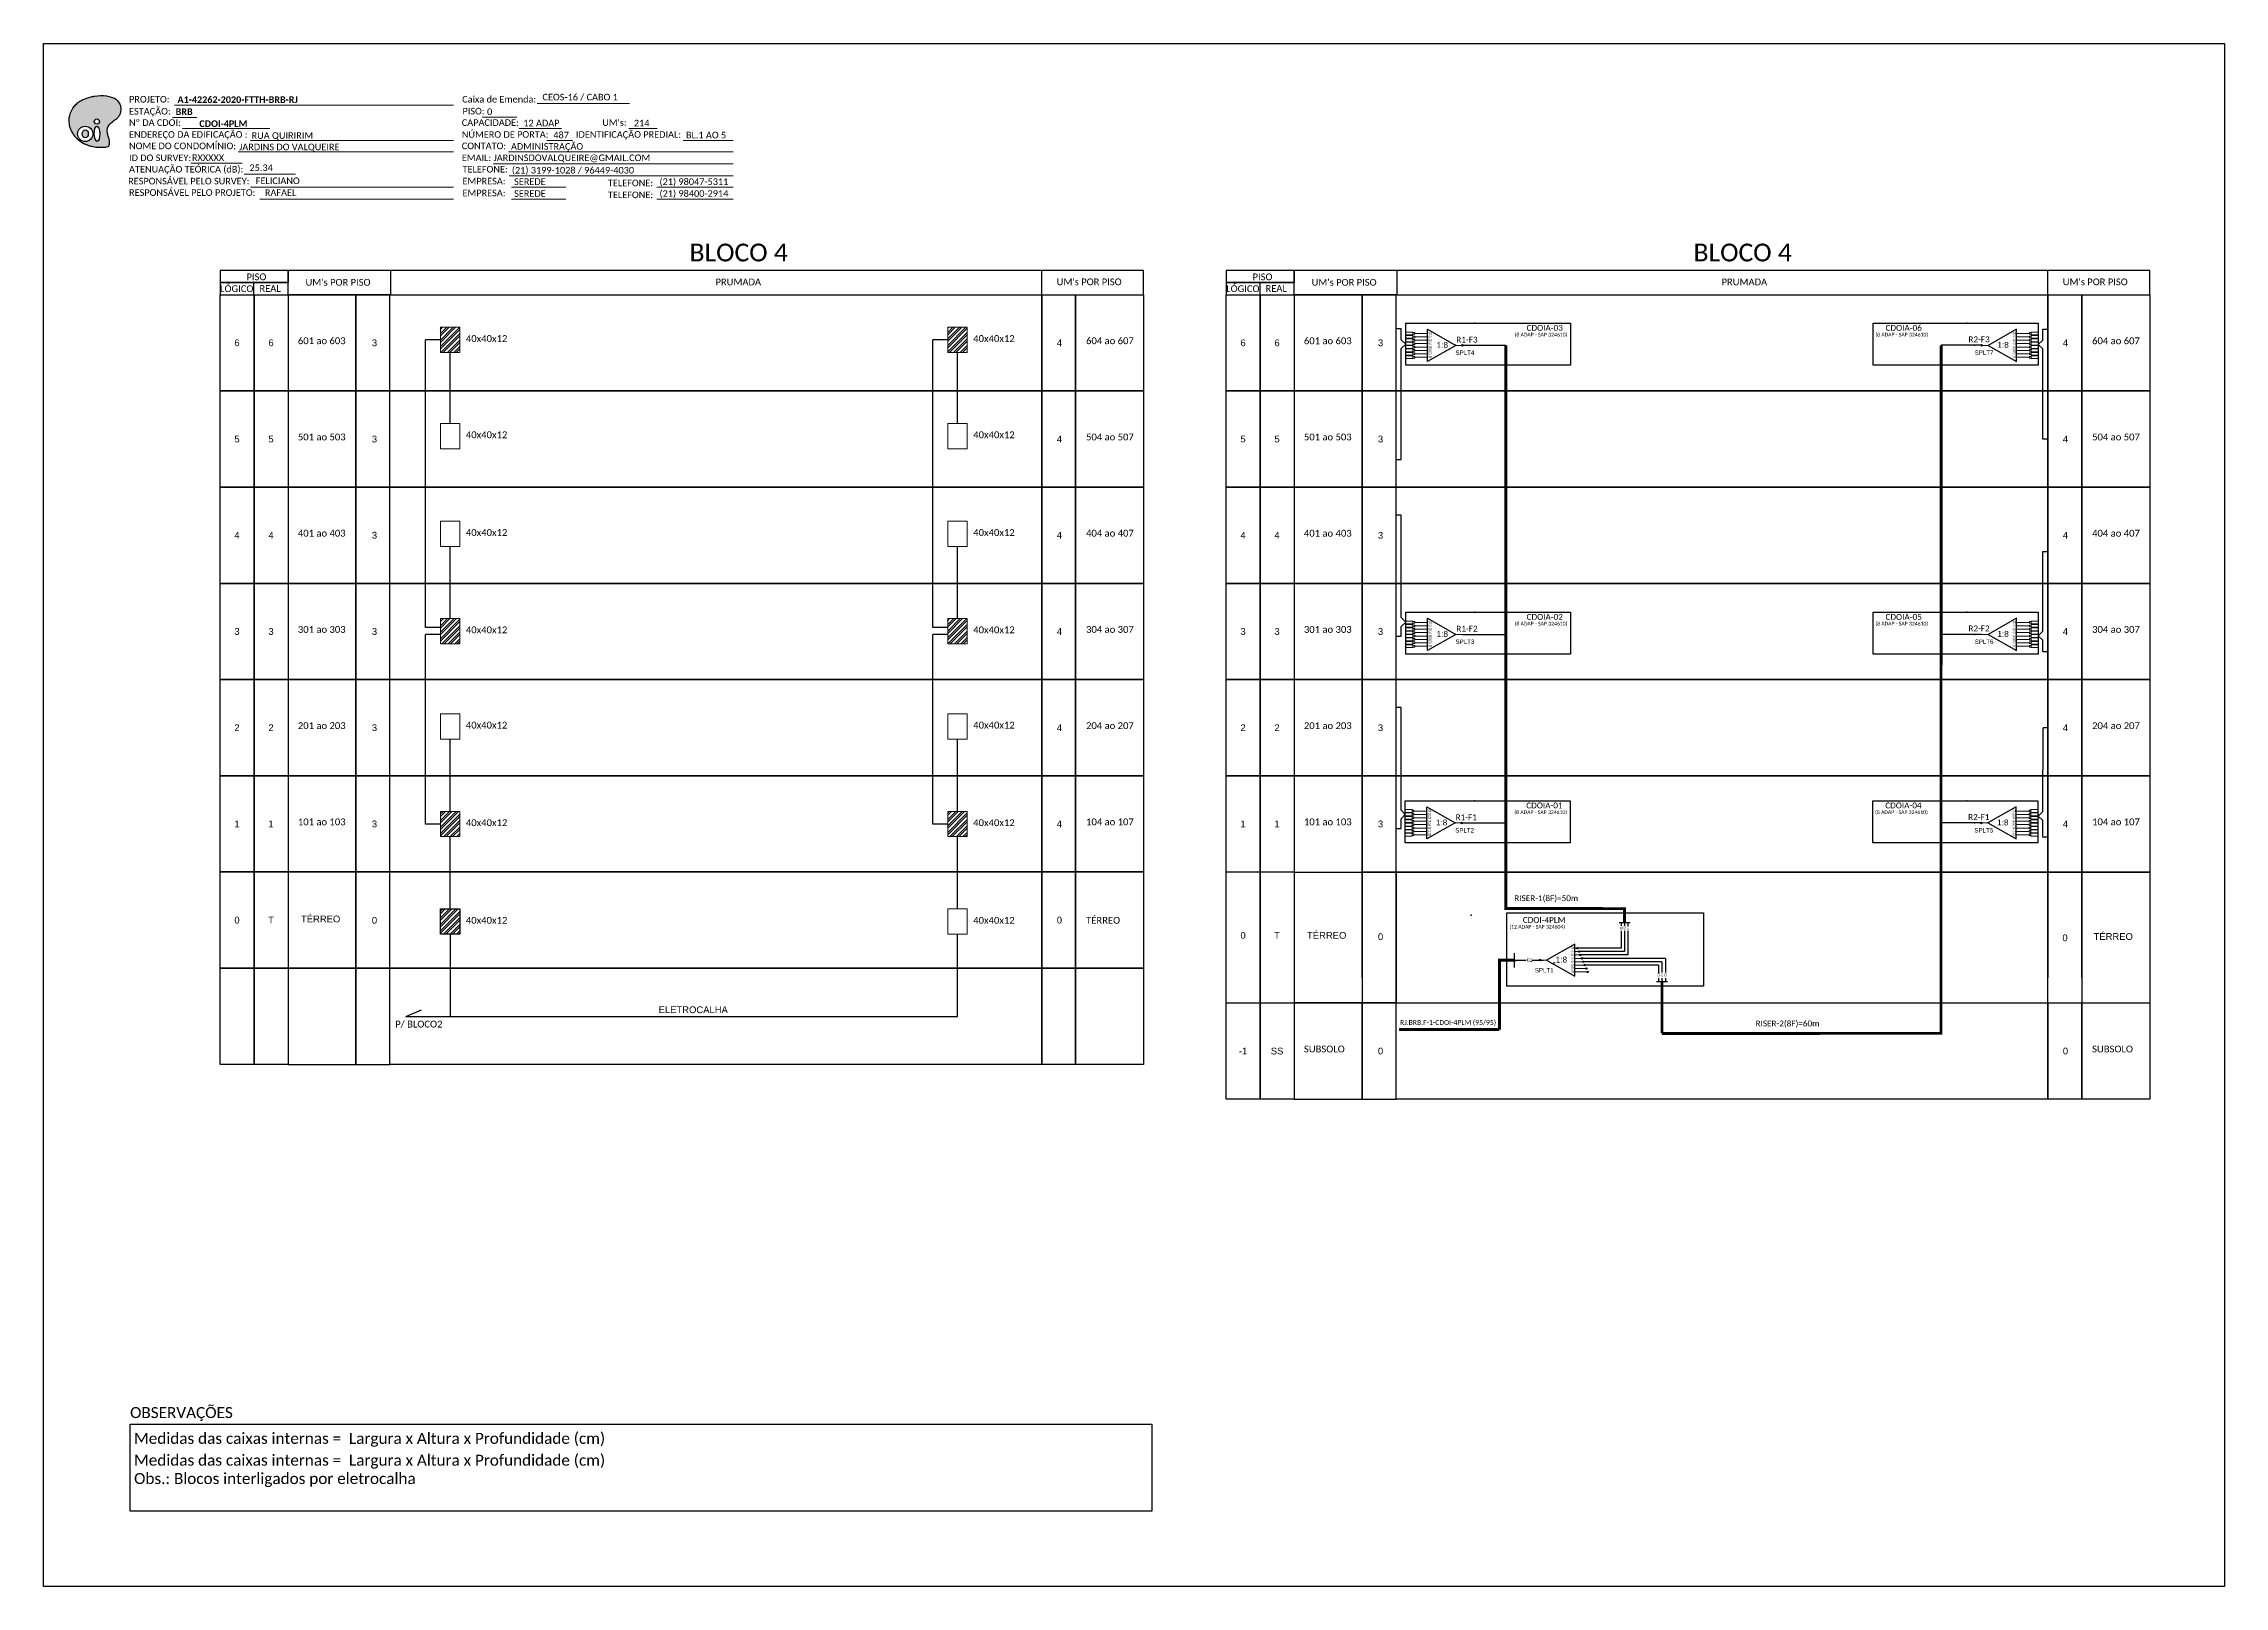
# Model space of a CAD drawing. Header units: inches. Extents: x 1064 to 5530, y 550 to 970.
# Drawn here: x 4291 to 4885, y 550 to 970 of the extents above; entities that cross this region are included whole.
import ezdxf
from ezdxf.enums import TextEntityAlignment as Align

# ---------------------------------------------------------------- set-up
doc = ezdxf.new("R2010")
doc.units = ezdxf.units.IN
doc.header["$MEASUREMENT"] = 0
doc.styles.add('ARIAL', font='arial.ttf')
doc.styles.add('WMF-Calibri0', font='calibri.ttf')
doc.styles.add('WMF-Calibri1', font='calibrib.ttf')
pattern_1 = [(45, (3628.1706, 535.308), (-0.8838835, 0.8838835), []), (45, (3628.1706, 535.933), (-0.8838835, 0.8838835), [])]

msp = doc.modelspace()

# ---------------------------------------------------------------- texts
at = {"color": 7}
for s, height, style, p in [('CEOS-16 / CABO 1', 1.7927, 'WMF-Calibri0', (4426.89, 954.9)), ('BRB', 1.793, 'WMF-Calibri1', (4326.96, 950.94)), ('A1-42262-2020-FTTH-BRB-RJ', 1.7927, 'WMF-Calibri1', (4327.47, 954.22)), ('0', 1.79, 'WMF-Calibri0', (4411.8, 950.93)), ('RUA QUIRIRIM', 1.7927, 'WMF-Calibri0', (4347.66, 944.44)), ('12 ADAP', 1.793, 'WMF-Calibri0', (4421.67, 947.84)), ('487', 1.793, 'WMF-Calibri0', (4429.86, 944.58)), ('214', 1.793, 'WMF-Calibri0', (4451.79, 947.82)), ('BL.1 AO 5', 1.793, 'WMF-Calibri0', (4465.96, 944.58)), ('RXXXXX', 1.793, 'WMF-Calibri0', (4331.41, 938.42)), ('JARDINS DO VALQUEIRE', 1.7927, 'WMF-Calibri0', (4344.25, 941.33)), ('ADMINISTRAÇÃO', 1.7927, 'WMF-Calibri0', (4418.31, 941.47)), ('25.34', 1.793, 'WMF-Calibri0', (4347.08, 935.68)), ('FELICIANO', 1.793, 'WMF-Calibri0', (4348.79, 932.12)), ('(21) 3199-1028 / 96449-4030', 1.7927, 'WMF-Calibri0', (4418.56, 935)), ('SEREDE', 1.793, 'WMF-Calibri0', (4419.17, 931.88)), ('(21) 98047-5311', 1.7927, 'WMF-Calibri0', (4458.77, 931.88)), ('RAFAEL', 1.793, 'WMF-Calibri0', (4351.28, 928.89)), ('SEREDE', 1.793, 'WMF-Calibri0', (4419.17, 928.65)), ('(21) 98400-2914', 1.7927, 'WMF-Calibri0', (4458.77, 928.65))]:
    msp.add_text(s, height=height, dxfattribs=dict(at, style=style)).set_placement(p)
at = {"color": 7, "lineweight": 0, "style": 'WMF-Calibri0'}
for s, height, p in [('PROJETO:', 1.793, (4314.28, 954.32)), ('ESTAÇÃO:', 1.793, (4314.28, 951.04)), ('Caixa de Emenda:', 1.7927, (4405.03, 954.32)), ('PISO:', 1.793, (4405.1, 951.08)), ('Nº DA CDOI:', 1.7927, (4314.28, 947.97)), ('ENDEREÇO DA EDIFICAÇÃO :', 1.7927, (4314.28, 944.73)), ('CAPACIDADE:', 1.7927, (4404.92, 947.97)), ('NÚMERO DE PORTA:', 1.7927, (4404.92, 944.73)), ('IDENTIFICAÇÃO PREDIAL:', 1.7927, (4436.01, 944.73)), ("UM's:", 1.793, (4443.17, 947.97)), ('NOME DO CONDOMÍNIO:', 1.7927, (4314.28, 941.62)), ('ID DO SURVEY:', 1.7927, (4314.28, 938.38)), ('CONTATO:', 1.793, (4404.92, 941.62)), ('EMAIL: JARDINSDOVALQUEIRE@GMAIL.COM', 1.7927, (4404.92, 938.38)), ('RESPONSÁVEL PELO SURVEY:', 1.7927, (4314.04, 932.03)), ('ATENUAÇÃO TEÓRICA (dB):', 1.7927, (4314.28, 935.27)), ('TELEFONE:', 1.793, (4405.11, 935.27)), ('EMPRESA:', 1.793, (4405.11, 932.03)), ('TELEFONE:', 1.793, (4444.71, 931.53)), ('RESPONSÁVEL PELO PROJETO:', 1.7927, (4314.28, 928.92)), ('EMPRESA:', 1.793, (4405.11, 928.8)), ('TELEFONE:', 1.793, (4444.71, 928.29))]:
    msp.add_text(s, height=height, dxfattribs=at).set_placement(p)
at = {"color": 7, "style": 'WMF-Calibri1'}
msp.add_text('CDOI-4PLM ', height=1.793, dxfattribs=at).set_placement((4340.29, 947.68), align=Align.CENTER)
at = {"style": 'WMF-Calibri0'}
for s, height, p in [('BLOCO 4', 4.839, (4466.93, 911.07)), ('BLOCO 4', 4.839, (4740.4, 911.07)), ('40x40x12', 1.854, (4406.03, 889.13)), ('40x40x12', 1.854, (4544.23, 889.13)), ('601 ao 603', 1.854, (4360.27, 888.54)), ('604 ao 607', 1.854, (4574.96, 888.54)), ('601 ao 603', 1.854, (4634.3, 888.53)), ('604 ao 607', 1.854, (4848.99, 888.53)), ('501 ao 503', 1.854, (4360.27, 862.34)), ('40x40x12', 1.854, (4406.03, 862.94)), ('40x40x12', 1.854, (4544.23, 862.94)), ('504 ao 507', 1.854, (4574.96, 862.34)), ('501 ao 503', 1.854, (4634.3, 862.34)), ('504 ao 507', 1.854, (4848.99, 862.34)), ('401 ao 403', 1.854, (4360.27, 836.15)), ('40x40x12', 1.854, (4406.03, 836.33)), ('40x40x12', 1.854, (4544.23, 836.33)), ('404 ao 407', 1.854, (4574.96, 836.15)), ('401 ao 403', 1.854, (4634.3, 836.14)), ('404 ao 407', 1.854, (4848.99, 836.14)), ('301 ao 303', 1.854, (4360.27, 809.95)), ('40x40x12', 1.854, (4406.03, 809.84)), ('40x40x12', 1.854, (4544.23, 809.84)), ('304 ao 307', 1.854, (4574.96, 809.95)), ('301 ao 303', 1.854, (4634.3, 809.95)), ('304 ao 307', 1.854, (4848.99, 809.95)), ('201 ao 203', 1.854, (4360.27, 783.76)), ('40x40x12', 1.854, (4406.03, 783.9)), ('40x40x12', 1.854, (4544.23, 783.9)), ('204 ao 207', 1.854, (4574.96, 783.76)), ('201 ao 203', 1.854, (4634.3, 783.75)), ('204 ao 207', 1.854, (4848.99, 783.75)), ('101 ao 103', 1.854, (4360.27, 757.56)), ('40x40x12', 1.854, (4406.03, 757.33)), ('40x40x12', 1.854, (4544.23, 757.33)), ('104 ao 107', 1.854, (4574.96, 757.56)), ('101 ao 103', 1.854, (4634.3, 757.56)), ('104 ao 107', 1.854, (4848.99, 757.56)), ('40x40x12', 1.854, (4406.03, 730.76)), ('40x40x12', 1.854, (4544.23, 730.76)), ('TÉRREO', 1.854, (4574.96, 730.76)), ('SUBSOLO', 1.854, (4634.3, 695.72)), ('SUBSOLO', 1.854, (4848.99, 695.72)), ('OBSERVAÇÕES', 3, (4314.56, 596.17))]:
    msp.add_text(s, height=height, dxfattribs=at).set_placement(p)
at = {"color": 5, "style": 'WMF-Calibri0'}
for s, p in [('R1-F3', (4675.81, 888.96)), ('R1-F2', (4675.81, 810.28)), ('R1-F1', (4675.61, 758.94)), ('RISER-1(8F)=50m', (4691.59, 736.91))]:
    msp.add_text(s, height=1.6, dxfattribs=at).set_placement(p)
at = {"color": 6, "style": 'WMF-Calibri0'}
for s, p in [('R2-F3', (4815.3, 889.04)), ('R2-F2', (4815.3, 810.35)), ('R2-F1', (4815.22, 759.01)), ('RISER-2(8F)=60m', (4757.31, 702.8))]:
    msp.add_text(s, height=1.6, dxfattribs=at).set_placement(p)
at = {"style": 'ARIAL'}
for s, p in [('01', (4720.71, 729.59)), ('02', (4721.65, 729.59)), ('03', (4722.57, 729.59)), ('01', (4730.9, 716.87)), ('02', (4731.84, 716.87)), ('03', (4732.76, 716.87))]:
    msp.add_text(s, height=0.6, rotation=90, dxfattribs=at).set_placement(p, align=Align.MIDDLE_CENTER)
msp.add_text('01', height=1, dxfattribs=at).set_placement((4695.8, 720.87), align=Align.MIDDLE_CENTER)
at = {"color": 1}
for s, height, style, p in [('1:8', 1.6, 'ARIAL', (4702.88, 720.19)), ('S1', 0.6, 'ARIAL', (4707.02, 723.88)), ('S2', 0.6, 'ARIAL', (4707.02, 722.93)), ('S3', 0.6, 'ARIAL', (4707.02, 721.96)), ('S4', 0.6, 'ARIAL', (4707.02, 721.02)), ('S5', 0.6, 'ARIAL', (4707.02, 720.05)), ('S6', 0.6, 'ARIAL', (4707.02, 719.15)), ('S7', 0.6, 'ARIAL', (4707.02, 718.28)), ('S8', 0.6, 'ARIAL', (4707.02, 717.38)), ('RJ.BRB.F-1-CDOI-4PLM (95/95)', 1.344, 'WMF-Calibri0', (4660.48, 703.2))]:
    msp.add_text(s, height=height, dxfattribs=dict(at, style=style)).set_placement(p)
at = {"color": 3, "style": 'WMF-Calibri0'}
msp.add_text('P/ BLOCO2', height=1.854, dxfattribs=at).set_placement((4386.77, 702.5))
at = {"char_height": 3, "width": 277.1819, "attachment_point": 1, "style": 'WMF-Calibri0'}
for s, insert in [('Medidas das caixas internas =  Largura x Altura x Profundidade (cm)', (4315.65, 592.15)), ('Medidas das caixas internas =  Largura x Altura x Profundidade (cm)\\PObs.: Blocos interligados por eletrocalha', (4315.65, 586.21))]:
    msp.add_mtext(s, dxfattribs=dict(at, insert=insert))
at = {"style": 'ARIAL', "flags": 12}
for tag, p in [('6', (4343.69, 888.91)), ('6', (4352.95, 888.91)), ('3', (4381.14, 888.91)), ('4', (4567.71, 888.91)), ('6', (4617.72, 888.9)), ('6', (4626.98, 888.9)), ('3', (4655.17, 888.9)), ('4', (4841.74, 888.9)), ('5', (4343.69, 862.71)), ('5', (4352.95, 862.71)), ('3', (4381.14, 862.71)), ('4', (4567.71, 862.71)), ('5', (4617.72, 862.71)), ('5', (4626.98, 862.71)), ('3', (4655.17, 862.71)), ('4', (4841.74, 862.71)), ('4', (4343.69, 836.52)), ('4', (4352.95, 836.52)), ('3', (4381.14, 836.52)), ('4', (4567.7, 836.52)), ('4', (4617.72, 836.51)), ('4', (4626.98, 836.51)), ('3', (4655.17, 836.51)), ('4', (4841.73, 836.51)), ('3', (4343.69, 810.32)), ('3', (4352.95, 810.32)), ('3', (4381.14, 810.32)), ('4', (4567.7, 810.32)), ('3', (4617.72, 810.32)), ('3', (4626.98, 810.32)), ('3', (4655.17, 810.32)), ('4', (4841.73, 810.32)), ('2', (4343.69, 784.13)), ('2', (4352.95, 784.13)), ('3', (4381.14, 784.13)), ('4', (4567.7, 784.13)), ('2', (4617.72, 784.12)), ('2', (4626.98, 784.12)), ('3', (4655.17, 784.12)), ('4', (4841.73, 784.12)), ('1', (4343.69, 757.93)), ('1', (4352.95, 757.93)), ('3', (4381.14, 757.93)), ('4', (4567.7, 757.93)), ('1', (4617.72, 757.93)), ('1', (4626.98, 757.93)), ('3', (4655.17, 757.93)), ('4', (4841.73, 757.93)), ('0', (4343.69, 731.74)), ('T', (4352.95, 731.74)), ('TÉRREO', (4366.47, 732.06)), ('0', (4381.14, 731.7)), ('0', (4567.7, 731.74)), ('0', (4617.72, 727.59)), ('T', (4626.98, 727.59)), ('TÉRREO', (4640.5, 727.59)), ('0', (4655.17, 727.22)), ('0', (4841.61, 726.91)), ('TÉRREO', (4854.73, 727.28)), ('ELETROCALHA', (4467.96, 707.33)), ('-1', (4617.72, 696.09)), ('SS', (4626.98, 696.09)), ('0', (4655.17, 696.09)), ('0', (4841.73, 696.09))]:
    msp.add_attdef(tag, text='XX', height=1.84, dxfattribs=at).set_placement(p, align=Align.MIDDLE_CENTER)

# ---------------------------------------------------------------- blocks, each defined once
blk = doc.blocks.new('SPLT_1-8_SC-APC')
at = {"color": 1}
blk.add_lwpolyline([(-7.37, -2.1), (-17.04, -7.55), (-7.37, -13), (-7.37, -2.1)], dxfattribs=at)
at = {"color": 3, "lineweight": 0}
for points in [[(-2.99, -3.51), (-7.37, -3.51)], [(-7.37, -4.66), (-2.99, -4.66)], [(-7.37, -5.82), (-2.99, -5.82)], [(-7.37, -6.97), (-2.99, -6.97)], [(-2.41, -3.02), (-2.41, -4)], [(-2.41, -3.02), (0, -3.02)], [(-2.41, -4), (0, -4)], [(-2.41, -4.17), (-2.41, -5.16)], [(-2.41, -4.17), (0, -4.17)], [(-2.41, -5.16), (0, -5.16)], [(-2.41, -5.32), (-2.41, -6.31)], [(-2.41, -5.32), (0, -5.32)], [(-2.41, -6.31), (0, -6.31)], [(-2.41, -6.48), (-2.41, -7.46)], [(-2.41, -6.48), (0, -6.48)], [(-7.37, -8.12), (-2.99, -8.12)], [(-7.37, -9.28), (-2.99, -9.28)], [(-7.37, -10.43), (-2.99, -10.43)], [(-7.37, -11.58), (-2.99, -11.58)], [(-2.41, -7.46), (0, -7.46)], [(-2.41, -7.63), (-2.41, -8.62)], [(-2.41, -7.63), (0, -7.63)], [(-2.41, -8.62), (0, -8.62)], [(-2.41, -8.78), (-2.41, -9.77)], [(-2.41, -8.78), (0, -8.78)], [(-2.41, -9.77), (0, -9.77)], [(-2.41, -9.94), (-2.41, -10.92)], [(-2.41, -9.94), (0, -9.94)], [(-2.41, -10.92), (0, -10.92)], [(-2.41, -11.09), (-2.41, -12.08)], [(-2.41, -11.09), (0, -11.09)], [(-2.41, -12.08), (0, -12.08)]]:
    blk.add_lwpolyline(points, dxfattribs=at)
for points in [[(-2.99, -3.22), (-2.41, -3.22), (-2.41, -3.8), (-2.99, -3.8)], [(-2.99, -4.38), (-2.41, -4.38), (-2.41, -4.95), (-2.99, -4.95)], [(-2.99, -5.53), (-2.41, -5.53), (-2.41, -6.1), (-2.99, -6.1)], [(-2.99, -6.68), (-2.41, -6.68), (-2.41, -7.26), (-2.99, -7.26)], [(-2.99, -7.84), (-2.41, -7.84), (-2.41, -8.41), (-2.99, -8.41)], [(-2.99, -8.99), (-2.41, -8.99), (-2.41, -9.56), (-2.99, -9.56)], [(-2.99, -10.14), (-2.41, -10.14), (-2.41, -10.72), (-2.99, -10.72)], [(-2.99, -11.3), (-2.41, -11.3), (-2.41, -11.87), (-2.99, -11.87)]]:
    blk.add_lwpolyline(points, close=True, dxfattribs=at)
at = {"color": 1, "lineweight": 0}
blk.add_lwpolyline([(-17.04, -7.55), (-19.26, -7.55)], dxfattribs=at)
at = {"color": 1, "style": 'ARIAL'}
for s, height, p in [('1:8', 2, (-13.91, -8.4)), ('S1', 0.75, (-8.74, -3.78)), ('S2', 0.75, (-8.74, -4.97)), ('S3', 0.75, (-8.74, -6.18)), ('S4', 0.75, (-8.74, -7.36)), ('S5', 0.75, (-8.74, -8.57)), ('S6', 0.75, (-8.74, -9.69)), ('S7', 0.75, (-8.74, -10.78)), ('S8', 0.75, (-8.74, -11.9))]:
    blk.add_text(s, height=height, dxfattribs=at).set_placement(p)
blk = doc.blocks.new('SPLITTER_')
blk.add_point((0, 0))
at = {"style": 'ARIAL', "flags": 4}
blk.add_attdef('SPLT', (0, -3.26), '', height=1.5, dxfattribs=at)
blk = doc.blocks.new('A$C415C251F')
at = {"color": 3}
blk.add_point((0, 0), dxfattribs=at)
blk = doc.blocks.new('LEG_CDOIA8_C-SPLT_DIR')
at = {"color": 3}
blk.add_blockref('A$C415C251F', (0, 0), dxfattribs=at)
at = {"color": 1, "style": 'WMF-Calibri0', "flags": 4}
blk.add_attdef('CDO', (-26.84, -2.61), '', height=2, dxfattribs=at)
blk.add_attdef('MODELO', text='', height=1.5, dxfattribs=at).set_placement((-22.23, -4.54), align=Align.CENTER)
at = {"style": 'ARIAL', "flags": 4}
blk.add_attdef('SPLITAGEM', text='', height=1.5, dxfattribs=at).set_placement((-18.36, -12.59), align=Align.CENTER)
blk = doc.blocks.new('SPLT_1-8_SC-APC_ESQ')
at = {"color": 3, "lineweight": 0}
for points in [[(2.41, -3.02), (0, -3.02)], [(2.41, -4), (0, -4)], [(2.41, -4.17), (0, -4.17)], [(2.41, -5.16), (0, -5.16)], [(2.41, -5.32), (0, -5.32)], [(2.41, -6.31), (0, -6.31)], [(2.41, -6.48), (0, -6.48)], [(2.41, -3.02), (2.41, -4)], [(2.41, -4.17), (2.41, -5.16)], [(2.41, -5.32), (2.41, -6.31)], [(2.41, -6.48), (2.41, -7.46)], [(2.99, -3.51), (7.37, -3.51)], [(7.37, -4.66), (2.99, -4.66)], [(7.37, -5.82), (2.99, -5.82)], [(7.37, -6.97), (2.99, -6.97)], [(2.41, -7.46), (0, -7.46)], [(2.41, -7.63), (0, -7.63)], [(2.41, -8.62), (0, -8.62)], [(2.41, -8.78), (0, -8.78)], [(2.41, -9.77), (0, -9.77)], [(2.41, -9.94), (0, -9.94)], [(2.41, -10.92), (0, -10.92)], [(2.41, -11.09), (0, -11.09)], [(2.41, -12.08), (0, -12.08)], [(2.41, -7.63), (2.41, -8.62)], [(2.41, -8.78), (2.41, -9.77)], [(2.41, -9.94), (2.41, -10.92)], [(2.41, -11.09), (2.41, -12.08)], [(7.37, -8.12), (2.99, -8.12)], [(7.37, -9.28), (2.99, -9.28)], [(7.37, -10.43), (2.99, -10.43)], [(7.37, -11.58), (2.99, -11.58)]]:
    blk.add_lwpolyline(points, dxfattribs=at)
for points in [[(2.99, -3.22), (2.41, -3.22), (2.41, -3.8), (2.99, -3.8)], [(2.99, -4.38), (2.41, -4.38), (2.41, -4.95), (2.99, -4.95)], [(2.99, -5.53), (2.41, -5.53), (2.41, -6.1), (2.99, -6.1)], [(2.99, -6.68), (2.41, -6.68), (2.41, -7.26), (2.99, -7.26)], [(2.99, -7.84), (2.41, -7.84), (2.41, -8.41), (2.99, -8.41)], [(2.99, -8.99), (2.41, -8.99), (2.41, -9.56), (2.99, -9.56)], [(2.99, -10.14), (2.41, -10.14), (2.41, -10.72), (2.99, -10.72)], [(2.99, -11.3), (2.41, -11.3), (2.41, -11.87), (2.99, -11.87)]]:
    blk.add_lwpolyline(points, close=True, dxfattribs=at)
at = {"color": 1}
blk.add_lwpolyline([(7.37, -2.1), (17.04, -7.55), (7.37, -13), (7.37, -2.1)], dxfattribs=at)
at = {"color": 1, "lineweight": 0}
blk.add_lwpolyline([(17.04, -7.55), (19.26, -7.55)], dxfattribs=at)
at = {"color": 1, "style": 'ARIAL'}
for s, height, p in [('S3', 0.75, (7.55, -6.18)), ('S4', 0.75, (7.55, -7.36)), ('S2', 0.75, (7.56, -4.97)), ('S1', 0.75, (7.7, -3.78)), ('1:8', 2, (10.45, -8.4)), ('S5', 0.75, (7.55, -8.57)), ('S6', 0.75, (7.55, -9.69)), ('S7', 0.75, (7.55, -10.78)), ('S8', 0.75, (7.55, -11.9))]:
    blk.add_text(s, height=height, dxfattribs=at).set_placement(p)
blk = doc.blocks.new('LEG_CDOIA8_C-SPLT_ESQ')
at = {"color": 3, "extrusion": (0, 0, -1), "xscale": -1, "zscale": -1}
blk.add_blockref('A$C415C251F', (0, 0), dxfattribs=at)
at = {"color": 1, "style": 'WMF-Calibri0', "flags": 4}
blk.add_attdef('MODELO', text='', height=1.5, dxfattribs=at).set_placement((22.54, -4.54), align=Align.CENTER)
blk.add_attdef('CDO', (21.44, -2.61), '', height=2, dxfattribs=at)
at = {"style": 'ARIAL', "flags": 4}
blk.add_attdef('SPLITAGEM', text='', height=1.5, dxfattribs=at).set_placement((18.61, -12.59), align=Align.CENTER)
blk = doc.blocks.new('A$C64B91533')
at = {"color": 0}
for points in [[(0, 4.11), (23.15, 4.11), (23.15, 8.22), (0, 8.22)], [(0, 0), (23.15, 0), (23.15, 4.11), (0, 4.11)]]:
    blk.add_lwpolyline(points, close=True, dxfattribs=at)
for points in [[(23.15, 0), (314.47, 0), (314.47, 8.22), (23.15, 8.22), (23.15, 8.22), (23.15, 4.11)], [(58.2, 0), (58.2, 8.22)], [(279.76, 0), (279.76, 8.22)], [(11.57, 0), (11.57, 4.11)]]:
    blk.add_lwpolyline(points)
at = {"color": 0, "style": 'WMF-Calibri0'}
for s, p in [('  LÓGICO', (-1.58, 0.89)), ('     PISO', (4.96, 4.92)), ('    REAL', (10.18, 0.95)), ("UM's POR PISO", (29.11, 3.06)), ('PRUMADA', (168.7, 3.18)), ("UM's POR PISO", (284.86, 3.21))]:
    blk.add_text(s, height=2.3, dxfattribs=at).set_placement(p)
blk = doc.blocks.new('OI')
h = blk.add_hatch(color=40)
edge = h.paths.add_edge_path()
edge.add_spline(control_points=[(4.35, -0.67), (3.92, -0.99), (3.26, -1.5), (2.81, -2.59), (2.9, -3.5), (3.06, -4.27), (3.31, -4.85), (3.37, -5.39), (3.4, -5.88), (3.2, -6.4), (2.54, -6.61), (1.65, -6.63), (0.55, -6.67), (-0.56, -6.42), (-1.61, -6.14), (-2.77, -5.61), (-3.92, -4.77), (-4.89, -3.7), (-5.34, -2.65), (-5.6, -1.94), (-5.85, -0.96), (-5.71, 0.47), (-5.1, 2.02), (-4.14, 3.02), (-3.3, 3.61), (-2.37, 4.16), (-1.36, 4.44), (-0.56, 4.7), (0.79, 4.85), (2.24, 4.97), (3.79, 4.57), (4.67, 4.21), (5.44, 3.65), (5.76, 2.99), (6.03, 2.21), (6.01, 1.46), (5.72, 0.64), (5.31, 0.08), (4.88, -0.38), (4.51, -0.55), (4.35, -0.67)], knot_values=[0, 0, 0, 0, 1.60434, 2.417191, 3.427595, 4.282808, 4.776746, 5.304182, 5.888771, 6.258406, 6.858137, 7.79129, 8.986195, 10.124242, 11.187857, 12.242908, 13.953784, 15.414161, 16.515391, 17.349188, 17.675853, 19.552021, 21.515531, 22.568638, 23.63245, 24.621084, 25.782718, 26.745347, 27.142653, 29.870543, 31.004649, 31.921532, 32.709589, 33.801391, 34.042471, 35.192333, 35.971461, 36.628871, 37.254359, 37.836911, 37.836911, 37.836911, 37.836911], degree=3, periodic=0)
h.paths.add_polyline_path([(1.13, -0.87, -1), (-0.04, -0.87, -1)], flags=16)
edge = h.paths.add_edge_path(flags=16)
edge.add_ellipse((0.56, -3.59), major_axis=(-0.02, 1.71), ratio=0.361305, start_angle=0, end_angle=360)
h.paths.add_polyline_path([(-0.36, -3.62, -1), (-3.8, -3.62, -1)], flags=16)
edge = h.paths.add_edge_path(flags=0)
edge.add_ellipse((-2.08, -3.62), major_axis=(0, 0.885), ratio=0.758294, start_angle=0, end_angle=360)
at = {"color": 40}
for centre, radius in [((-2.08, -3.62), 1.72), ((0.54, -0.87), 0.587)]:
    blk.add_circle(centre, radius, dxfattribs=at)
blk.add_ellipse((-2.08, -3.62), major_axis=(0, 0.885), ratio=0.758294, start_param=-3.141592653589792, end_param=3.141592653589792, dxfattribs=at)
blk.add_ellipse((0.56, -3.59), major_axis=(-0.02, 1.71), ratio=0.361305, dxfattribs=at)
at = {"color": 40, "start_tangent": (-0.800898, -0.598801), "end_tangent": (-0.800898, -0.598801)}
blk.add_spline([(4.35, -0.67), (3.2, -1.78), (2.9, -2.54), (2.92, -3.55), (3.12, -4.38), (3.28, -4.85), (3.37, -5.37), (3.35, -5.95), (3.2, -6.29), (2.66, -6.55), (1.73, -6.63), (0.54, -6.62), (-0.58, -6.41), (-1.6, -6.11), (-2.56, -5.67), (-3.95, -4.67), (-4.89, -3.56), (-5.37, -2.56), (-5.64, -1.78), (-5.72, -1.46), (-5.63, 0.42), (-4.84, 2.22), (-4.13, 2.99), (-3.27, 3.62), (-2.4, 4.09), (-1.3, 4.47), (-0.37, 4.72), (0.02, 4.77), (2.75, 4.8), (3.85, 4.53), (4.69, 4.16), (5.31, 3.68), (5.85, 2.73), (5.93, 2.5), (5.94, 1.35), (5.67, 0.62), (5.29, 0.08), (4.84, -0.36), (4.35, -0.67)], degree=3, dxfattribs=at)

# ---------------------------------------------------------------- hatches: boundary and pattern name
h = msp.add_hatch()
h.set_pattern_fill('STEEL', color=1, scale=10, style=0)
h.set_pattern_definition(pattern_1)
h.paths.add_polyline_path([(4537.29, 761.35), (4542.59, 761.35), (4542.59, 754.46), (4537.29, 754.46)])
h.paths.add_polyline_path([(4537.29, 813.83), (4542.59, 813.83), (4542.59, 806.94), (4537.29, 806.94)])
h.paths.add_polyline_path([(4537.29, 893.15), (4542.59, 893.15), (4542.59, 886.26), (4537.29, 886.26)])
h.paths.add_polyline_path([(4399.08, 893.15), (4404.38, 893.15), (4404.38, 886.26), (4399.08, 886.26)])
h.paths.add_polyline_path([(4399.08, 813.83), (4404.38, 813.83), (4404.38, 806.94), (4399.08, 806.94)])
h.paths.add_polyline_path([(4399.08, 761.35), (4404.38, 761.35), (4404.38, 754.46), (4399.08, 754.46)])
h = msp.add_hatch(color=3)
h.dxf.hatch_style = 1
edge = h.paths.add_edge_path()
edge.add_arc((4677.49, 888.23), 0.205, 0, 360)
h = msp.add_hatch(color=3)
h.dxf.hatch_style = 1
edge = h.paths.add_edge_path()
edge.add_arc((4818.9, 888.23), 0.205, 0, 360)
h = msp.add_hatch(color=3)
h.dxf.hatch_style = 1
edge = h.paths.add_edge_path()
edge.add_arc((4677.29, 758.2), 0.205, 0, 360)
h = msp.add_hatch(color=3)
h.dxf.hatch_style = 1
edge = h.paths.add_edge_path()
edge.add_arc((4818.82, 758.2), 0.205, 0, 360)
h = msp.add_hatch()
h.set_pattern_fill('STEEL', color=1, scale=10, style=0)
h.set_pattern_definition(pattern_1)
h.paths.add_polyline_path([(4399.08, 734.78), (4404.38, 734.78), (4404.38, 727.89), (4399.08, 727.89)])
h = msp.add_hatch(color=3)
h.dxf.hatch_style = 1
edge = h.paths.add_edge_path()
edge.add_arc((4698.6, 720.87), 0.205, 0, 360)
h = msp.add_hatch(color=3)
h.dxf.hatch_style = 1
edge = h.paths.add_edge_path()
edge.add_arc((4708.81, 724.1), 0.193, 0, 360)
h = msp.add_hatch(color=3)
h.dxf.hatch_style = 1
edge = h.paths.add_edge_path()
edge.add_arc((4709.21, 723.17), 0.193, 0, 360)
h = msp.add_hatch(color=3)
h.dxf.hatch_style = 1
edge = h.paths.add_edge_path()
edge.add_arc((4709.61, 722.25), 0.193, 0, 360)
h = msp.add_hatch(color=3)
h.dxf.hatch_style = 1
edge = h.paths.add_edge_path()
edge.add_arc((4710.01, 721.33), 0.193, 0, 360)
h = msp.add_hatch(color=3)
h.dxf.hatch_style = 1
edge = h.paths.add_edge_path()
edge.add_arc((4710.41, 720.41), 0.193, 0, 360)
h = msp.add_hatch(color=3)
h.dxf.hatch_style = 1
edge = h.paths.add_edge_path()
edge.add_arc((4710.81, 719.48), 0.193, 0, 360)
h = msp.add_hatch(color=3)
h.dxf.hatch_style = 1
edge = h.paths.add_edge_path()
edge.add_arc((4711.21, 718.56), 0.193, 0, 360)
h = msp.add_hatch(color=3)
h.dxf.hatch_style = 1
edge = h.paths.add_edge_path()
edge.add_arc((4711.61, 717.64), 0.193, 0, 360)

# ---------------------------------------------------------------- linework, layer by layer
for p, q in [((4613.1, 718.63), (4613.1, 744.83)), ((4622.35, 718.63), (4622.35, 744.83)), ((4622.35, 744.83), (4622.35, 718.63)), ((4631.61, 744.83), (4631.61, 718.63)), ((4631.61, 744.83), (4631.61, 718.63)), ((4650.13, 718.63), (4650.13, 744.83)), ((4659.39, 744.83), (4650.13, 744.83)), ((4650.13, 744.83), (4650.13, 718.63)), ((4659.39, 744.83), (4836.9, 744.83)), ((4659.39, 718.63), (4659.39, 744.83)), ((4659.39, 718.63), (4659.39, 744.83)), ((4836.9, 744.83), (4836.9, 718.63)), ((4836.9, 744.83), (4846.16, 744.83)), ((4836.9, 718.63), (4836.9, 744.83)), ((4846.16, 744.83), (4864.67, 744.83)), ((4846.16, 718.63), (4846.16, 744.83)), ((4846.16, 744.83), (4846.16, 718.63)), ((4864.67, 744.83), (4864.67, 718.63)), ((4613.1, 709.19), (4613.1, 742.3)), ((4622.35, 709.19), (4622.35, 742.3)), ((4622.35, 742.3), (4622.35, 709.19)), ((4631.61, 742.3), (4631.61, 709.18)), ((4631.61, 742.3), (4631.61, 716.11)), ((4650.13, 716.11), (4650.13, 742.3)), ((4650.13, 742.3), (4650.13, 709.18)), ((4659.39, 716.11), (4659.39, 742.3)), ((4659.39, 709.18), (4659.39, 742.3)), ((4836.9, 742.3), (4836.9, 716.11)), ((4836.9, 709.14), (4836.9, 742.3)), ((4836.9, 740.39), (4836.9, 740.39)), ((4846.16, 716.11), (4846.16, 742.3)), ((4846.16, 742.3), (4846.16, 709.13)), ((4864.67, 742.3), (4864.67, 709.13)), ((4631.61, 725.35), (4631.61, 725.35)), ((4650.13, 725.35), (4650.13, 725.35)), ((4846.16, 725.04), (4846.16, 725.04)), ((4659.39, 716.11), (4659.39, 716.11))]:
    msp.add_line(p, q)
at = {"color": 6}
for p, q in [((4732.74, 721.33), (4710.21, 721.33)), ((4731.82, 720.41), (4710.61, 720.41)), ((4730.89, 719.48), (4711.01, 719.48)), ((4730.89, 719.48), (4730.89, 717.33)), ((4731.82, 720.41), (4731.82, 717.44)), ((4732.74, 721.33), (4732.74, 717.45))]:
    msp.add_line(p, q, dxfattribs=at)
for points in [[(4291.01, 970.36), (4885.01, 970.36), (4885.01, 550.36), (4291.01, 550.36)], [(4339.06, 902.01), (4348.32, 902.01), (4348.32, 875.81), (4339.06, 875.81)], [(4348.32, 902.01), (4357.58, 902.01), (4357.58, 875.81), (4348.32, 875.81)], [(4376.09, 902.01), (4357.58, 902.01), (4357.58, 875.81), (4376.09, 875.81)], [(4385.35, 902.01), (4376.09, 902.01), (4376.09, 875.81), (4385.35, 875.81)], [(4385.35, 902.01), (4562.87, 902.01), (4562.87, 875.81), (4385.35, 875.81)], [(4562.87, 902.01), (4572.12, 902.01), (4572.12, 875.81), (4562.87, 875.81)], [(4572.12, 902.01), (4590.64, 902.01), (4590.64, 875.81), (4572.12, 875.81)], [(4613.1, 902.01), (4622.36, 902.01), (4622.36, 875.81), (4613.1, 875.81)], [(4622.36, 902.01), (4631.61, 902.01), (4631.61, 875.81), (4622.36, 875.81)], [(4650.13, 902.01), (4631.61, 902.01), (4631.61, 875.81), (4650.13, 875.81)], [(4659.39, 902.01), (4650.13, 902.01), (4650.13, 875.81), (4659.39, 875.81)], [(4659.39, 902.01), (4836.9, 902.01), (4836.9, 875.81), (4659.39, 875.81)], [(4836.9, 902.01), (4846.16, 902.01), (4846.16, 875.81), (4836.9, 875.81)], [(4846.16, 902.01), (4864.68, 902.01), (4864.68, 875.81), (4846.16, 875.81)], [(4339.06, 875.81), (4348.32, 875.81), (4348.32, 849.62), (4339.06, 849.62)], [(4348.32, 875.81), (4357.58, 875.81), (4357.58, 849.62), (4348.32, 849.62)], [(4376.09, 875.81), (4357.58, 875.81), (4357.58, 849.62), (4376.09, 849.62)], [(4385.35, 875.81), (4376.09, 875.81), (4376.09, 849.62), (4385.35, 849.62)], [(4385.35, 875.81), (4562.87, 875.81), (4562.87, 849.62), (4385.35, 849.62)], [(4562.87, 875.81), (4572.12, 875.81), (4572.12, 849.62), (4562.87, 849.62)], [(4572.12, 875.81), (4590.64, 875.81), (4590.64, 849.62), (4572.12, 849.62)], [(4613.1, 875.81), (4622.36, 875.81), (4622.36, 849.62), (4613.1, 849.62)], [(4622.36, 875.81), (4631.61, 875.81), (4631.61, 849.62), (4622.36, 849.62)], [(4650.13, 875.81), (4631.61, 875.81), (4631.61, 849.62), (4650.13, 849.62)], [(4659.39, 875.81), (4650.13, 875.81), (4650.13, 849.62), (4659.39, 849.62)], [(4659.39, 875.81), (4836.9, 875.81), (4836.9, 849.62), (4659.39, 849.62)], [(4836.9, 875.81), (4846.16, 875.81), (4846.16, 849.62), (4836.9, 849.62)], [(4846.16, 875.81), (4864.68, 875.81), (4864.68, 849.62), (4846.16, 849.62)], [(4339.06, 849.62), (4348.32, 849.62), (4348.32, 823.42), (4339.06, 823.42)], [(4348.32, 849.62), (4357.58, 849.62), (4357.58, 823.42), (4348.32, 823.42)], [(4376.09, 849.62), (4357.58, 849.62), (4357.58, 823.42), (4376.09, 823.42)], [(4385.35, 849.62), (4376.09, 849.62), (4376.09, 823.42), (4385.35, 823.42)], [(4385.35, 849.62), (4562.87, 849.62), (4562.87, 823.42), (4385.35, 823.42)], [(4562.87, 849.62), (4572.12, 849.62), (4572.12, 823.42), (4562.87, 823.42)], [(4572.12, 849.62), (4590.64, 849.62), (4590.64, 823.42), (4572.12, 823.42)], [(4613.1, 849.62), (4622.36, 849.62), (4622.36, 823.42), (4613.1, 823.42)], [(4622.36, 849.62), (4631.61, 849.62), (4631.61, 823.42), (4622.36, 823.42)], [(4650.13, 849.62), (4631.61, 849.62), (4631.61, 823.42), (4650.13, 823.42)], [(4659.39, 849.62), (4650.13, 849.62), (4650.13, 823.42), (4659.39, 823.42)], [(4659.39, 849.62), (4836.9, 849.62), (4836.9, 823.42), (4659.39, 823.42)], [(4836.9, 849.62), (4846.16, 849.62), (4846.16, 823.42), (4836.9, 823.42)], [(4846.16, 849.62), (4864.68, 849.62), (4864.68, 823.42), (4846.16, 823.42)], [(4339.06, 823.42), (4348.32, 823.42), (4348.32, 797.23), (4339.06, 797.23)], [(4348.32, 823.42), (4357.58, 823.42), (4357.58, 797.23), (4348.32, 797.23)], [(4376.09, 823.42), (4357.58, 823.42), (4357.58, 797.23), (4376.09, 797.23)], [(4385.35, 823.42), (4376.09, 823.42), (4376.09, 797.23), (4385.35, 797.23)], [(4385.35, 823.42), (4562.87, 823.42), (4562.87, 797.23), (4385.35, 797.23)], [(4562.87, 823.42), (4572.12, 823.42), (4572.12, 797.23), (4562.87, 797.23)], [(4572.12, 823.42), (4590.64, 823.42), (4590.64, 797.23), (4572.12, 797.23)], [(4613.1, 823.41), (4622.35, 823.41), (4622.35, 797.22), (4613.1, 797.22)], [(4622.35, 823.41), (4631.61, 823.41), (4631.61, 797.22), (4622.35, 797.22)], [(4650.13, 823.41), (4631.61, 823.41), (4631.61, 797.22), (4650.13, 797.22)], [(4659.39, 823.41), (4650.13, 823.41), (4650.13, 797.22), (4659.39, 797.22)], [(4659.39, 823.41), (4836.9, 823.41), (4836.9, 797.22), (4659.39, 797.22)], [(4836.9, 823.41), (4846.16, 823.41), (4846.16, 797.22), (4836.9, 797.22)], [(4846.16, 823.41), (4864.67, 823.41), (4864.67, 797.22), (4846.16, 797.22)], [(4339.06, 797.23), (4348.32, 797.23), (4348.32, 771.03), (4339.06, 771.03)], [(4348.32, 797.23), (4357.58, 797.23), (4357.58, 771.03), (4348.32, 771.03)], [(4376.09, 797.23), (4357.58, 797.23), (4357.58, 771.03), (4376.09, 771.03)], [(4385.35, 797.23), (4376.09, 797.23), (4376.09, 771.03), (4385.35, 771.03)], [(4385.35, 797.23), (4562.87, 797.23), (4562.87, 771.03), (4385.35, 771.03)], [(4562.87, 797.23), (4572.12, 797.23), (4572.12, 771.03), (4562.87, 771.03)], [(4572.12, 797.23), (4590.64, 797.23), (4590.64, 771.03), (4572.12, 771.03)], [(4613.1, 797.22), (4622.35, 797.22), (4622.35, 771.02), (4613.1, 771.02)], [(4622.35, 797.22), (4631.61, 797.22), (4631.61, 771.02), (4622.35, 771.02)], [(4650.13, 797.22), (4631.61, 797.22), (4631.61, 771.02), (4650.13, 771.02)], [(4659.39, 797.22), (4650.13, 797.22), (4650.13, 771.02), (4659.39, 771.02)], [(4659.39, 797.22), (4836.9, 797.22), (4836.9, 771.02), (4659.39, 771.02)], [(4836.9, 797.22), (4846.16, 797.22), (4846.16, 771.02), (4836.9, 771.02)], [(4846.16, 797.22), (4864.67, 797.22), (4864.67, 771.02), (4846.16, 771.02)], [(4339.06, 771.03), (4348.32, 771.03), (4348.32, 744.84), (4339.06, 744.84)], [(4348.32, 771.03), (4357.58, 771.03), (4357.58, 744.84), (4348.32, 744.84)], [(4376.09, 771.03), (4357.58, 771.03), (4357.58, 744.84), (4376.09, 744.84)], [(4385.35, 771.03), (4376.09, 771.03), (4376.09, 744.84), (4385.35, 744.84)], [(4385.35, 771.03), (4562.87, 771.03), (4562.87, 744.84), (4385.35, 744.84)], [(4562.87, 771.03), (4572.12, 771.03), (4572.12, 744.84), (4562.87, 744.84)], [(4572.12, 771.03), (4590.64, 771.03), (4590.64, 744.84), (4572.12, 744.84)], [(4613.1, 771.02), (4622.35, 771.02), (4622.35, 744.83), (4613.1, 744.83)], [(4622.35, 771.02), (4631.61, 771.02), (4631.61, 744.83), (4622.35, 744.83)], [(4650.13, 771.02), (4631.61, 771.02), (4631.61, 744.83), (4650.13, 744.83)], [(4659.39, 771.02), (4650.13, 771.02), (4650.13, 744.83), (4659.39, 744.83)], [(4659.39, 771.02), (4836.9, 771.02), (4836.9, 744.83), (4659.39, 744.83)], [(4836.9, 771.02), (4846.16, 771.02), (4846.16, 744.83), (4836.9, 744.83)], [(4846.16, 771.02), (4864.67, 771.02), (4864.67, 744.83), (4846.16, 744.83)], [(4339.06, 744.84), (4348.32, 744.84), (4348.32, 718.64), (4339.06, 718.64)], [(4348.32, 744.84), (4357.58, 744.84), (4357.58, 718.64), (4348.32, 718.64)], [(4376.09, 744.84), (4357.58, 744.84), (4357.58, 718.64), (4376.09, 718.64)], [(4385.35, 744.84), (4376.09, 744.84), (4376.09, 718.64), (4385.35, 718.64)], [(4385.35, 744.84), (4562.87, 744.84), (4562.87, 718.64), (4385.35, 718.64)], [(4562.87, 744.84), (4572.12, 744.84), (4572.12, 718.64), (4562.87, 718.64)], [(4572.12, 744.84), (4590.64, 744.84), (4590.64, 718.64), (4572.12, 718.64)], [(4339.06, 718.64), (4348.32, 718.64), (4348.32, 692.45), (4339.06, 692.45)], [(4348.32, 718.64), (4357.58, 718.64), (4357.58, 692.45), (4348.32, 692.45)], [(4376.09, 718.64), (4357.58, 718.64), (4357.58, 692.45), (4376.09, 692.45)], [(4385.35, 718.64), (4376.09, 718.64), (4376.09, 692.45), (4385.35, 692.45)], [(4385.35, 718.64), (4562.87, 718.64), (4562.87, 692.45), (4385.35, 692.45)], [(4562.87, 718.64), (4572.12, 718.64), (4572.12, 692.45), (4562.87, 692.45)], [(4572.12, 718.64), (4590.64, 718.64), (4590.64, 692.45), (4572.12, 692.45)], [(4613.1, 709.19), (4622.35, 709.19), (4622.35, 682.99), (4613.1, 682.99)], [(4622.35, 709.19), (4631.61, 709.19), (4631.61, 682.99), (4622.35, 682.99)], [(4650.13, 709.19), (4631.61, 709.19), (4631.61, 682.99), (4650.13, 682.99)], [(4659.39, 709.19), (4650.13, 709.19), (4650.13, 682.99), (4659.39, 682.99)], [(4659.39, 709.19), (4836.9, 709.19), (4836.9, 682.99), (4659.39, 682.99)], [(4836.9, 709.19), (4846.16, 709.19), (4846.16, 682.99), (4836.9, 682.99)], [(4846.16, 709.19), (4864.67, 709.19), (4864.67, 682.99), (4846.16, 682.99)]]:
    msp.add_lwpolyline(points, close=True)
at = {"color": 7, "lineweight": 0}
for points in [[(4326.68, 953.57), (4402.65, 953.57)], [(4425.49, 954.06), (4450.62, 954.06)], [(4326.16, 950.29), (4332.71, 950.29)], [(4328.82, 947.22), (4352.64, 947.22)], [(4410.45, 950.33), (4419.93, 950.33)], [(4420.5, 947.22), (4432.11, 947.22)], [(4450.44, 947.22), (4458.1, 947.22)], [(4343.98, 940.87), (4402.65, 940.87)], [(4347.39, 943.98), (4402.65, 943.98)], [(4417.61, 940.87), (4478.84, 940.87)], [(4428.08, 943.98), (4435.03, 943.98)], [(4465.25, 943.98), (4478.81, 943.98)], [(4331.14, 937.81), (4345.09, 937.81)], [(4345.68, 934.84), (4359.62, 934.84)], [(4413.57, 937.63), (4478.84, 937.63)], [(4417.86, 934.4), (4478.84, 934.4)], [(4347.39, 931.29), (4402.65, 931.29)], [(4349.88, 928.05), (4402.65, 928.05)], [(4418.47, 931.29), (4433.27, 931.29)], [(4418.47, 928.05), (4433.27, 928.05)], [(4458.07, 931.29), (4478.84, 931.29)], [(4458.07, 928.05), (4478.84, 928.05)], [(4708.81, 724.1), (4708.11, 724.1)], [(4708.11, 723.17), (4709.21, 723.17)], [(4708.11, 722.25), (4709.61, 722.25)], [(4708.11, 721.33), (4710.01, 721.33)], [(4708.11, 720.41), (4710.41, 720.41)], [(4708.11, 719.48), (4710.62, 719.48)], [(4708.11, 718.56), (4711.21, 718.56)], [(4708.11, 717.64), (4711.61, 717.64)]]:
    msp.add_lwpolyline(points, dxfattribs=at)
at = {"color": 1, "lineweight": 0}
for points in [[(4399.08, 893.15), (4404.38, 893.15), (4404.38, 886.26), (4399.08, 886.26)], [(4537.29, 893.15), (4542.59, 893.15), (4542.59, 886.26), (4537.29, 886.26)], [(4399.08, 813.83), (4404.38, 813.83), (4404.38, 806.94), (4399.08, 806.94)], [(4537.29, 813.83), (4542.59, 813.83), (4542.59, 806.94), (4537.29, 806.94)], [(4399.08, 761.35), (4404.38, 761.35), (4404.38, 754.46), (4399.08, 754.46)], [(4537.29, 761.35), (4542.59, 761.35), (4542.59, 754.46), (4537.29, 754.46)]]:
    msp.add_lwpolyline(points, close=True, dxfattribs=at)
at = {"color": 3}
for points in [[(4660.83, 891.77), (4660.83, 892.72), (4659.39, 892.72)], [(4660.83, 885.94), (4660.83, 887.33), (4662.08, 888.54), (4660.83, 889.74), (4660.83, 892.16)], [(4660.83, 889.74), (4660.83, 891.77)], [(4835.57, 890.79), (4835.57, 892.65), (4836.89, 892.65)], [(4395.04, 811.37), (4395.04, 889.71)], [(4399.08, 889.71), (4395.04, 889.71)], [(4537.29, 889.71), (4533.25, 889.71)], [(4533.25, 811.37), (4533.25, 889.71)], [(4660.83, 858.81), (4660.83, 885.94)], [(4835.57, 886.45), (4835.57, 887.24), (4834.31, 888.45), (4835.57, 889.65), (4835.57, 890.79)], [(4835.57, 864.2), (4835.57, 887.24)], [(4836.9, 862.71), (4835.58, 862.71), (4835.57, 864.2)], [(4659.39, 857.13), (4660.83, 857.14), (4660.83, 858.81)], [(4660.83, 841.03), (4660.83, 841.98), (4659.39, 841.98)], [(4660.83, 820.93), (4660.83, 841.03)], [(4835.56, 831.17), (4835.56, 832.13), (4836.88, 832.13)], [(4836.9, 804.8), (4835.58, 804.8), (4835.56, 807.95), (4834.31, 809.15), (4835.56, 810.36), (4835.56, 831.17)], [(4660.83, 811.08), (4660.83, 811.68), (4662.08, 812.88), (4660.83, 814.09), (4660.83, 820.93)], [(4399.08, 811.37), (4395.04, 811.37)], [(4399.08, 757.9), (4395.04, 757.9), (4395.04, 809.46)], [(4399.08, 809.46), (4395.04, 809.46)], [(4537.29, 811.37), (4533.25, 811.37)], [(4537.29, 809.46), (4533.25, 809.46)], [(4537.29, 757.9), (4533.25, 757.9), (4533.25, 809.46)], [(4659.39, 809.06), (4660.83, 809.07), (4660.83, 811.08)], [(4660.83, 788.64), (4660.83, 789.59), (4659.39, 789.59)], [(4660.83, 768.54), (4660.83, 788.64)], [(4836.9, 754.35), (4835.58, 754.35), (4835.58, 758.87), (4834.32, 760.08), (4835.58, 761.29), (4835.68, 784.12)], [(4836.9, 784.12), (4835.68, 784.12)], [(4660.83, 758.69), (4660.83, 759.29), (4661.88, 760.49), (4660.83, 761.7), (4660.83, 768.54)], [(4401.73, 734.78), (4401.73, 754.46)], [(4539.94, 734.78), (4539.94, 754.46)], [(4659.39, 756.67), (4660.83, 756.68), (4660.83, 758.69)], [(4401.73, 727.89), (4401.73, 705.54)], [(4539.94, 705.54), (4539.94, 727.89)], [(4691.64, 720.87), (4694.8, 720.87)], [(4696.47, 720.87), (4699.49, 720.87), (4699.49, 720.87)], [(4389.67, 705.54), (4393.92, 707.33)], [(4389.67, 705.54), (4539.94, 705.54)]]:
    msp.add_lwpolyline(points, dxfattribs=at)
at = {"color": 1}
for points in [[(4662.08, 894.26), (4706.91, 894.26), (4706.91, 882.81), (4662.08, 882.81)], [(4789.36, 894.26), (4834.31, 894.26), (4834.31, 882.81), (4789.36, 882.81)], [(4662.08, 815.58), (4706.91, 815.58), (4706.91, 804.12), (4662.08, 804.12)], [(4789.36, 815.58), (4834.31, 815.58), (4834.31, 804.12), (4789.36, 804.12)], [(4661.88, 764.24), (4706.83, 764.24), (4706.83, 752.78), (4661.88, 752.78)], [(4789.28, 764.24), (4834.23, 764.24), (4834.23, 752.78), (4789.28, 752.78)], [(4399.08, 734.78), (4404.38, 734.78), (4404.38, 727.89), (4399.08, 727.89)], [(4689.54, 733.74), (4743.18, 733.74), (4743.18, 713.76), (4689.54, 713.76)]]:
    msp.add_lwpolyline(points, close=True, dxfattribs=at)
for points in [[(4401.73, 866.96), (4401.73, 886.26)], [(4539.94, 866.96), (4539.94, 886.26)], [(4401.73, 813.83), (4401.73, 833.46)], [(4539.94, 813.83), (4539.94, 833.46)], [(4401.73, 761.35), (4401.73, 781.02)], [(4539.94, 761.35), (4539.94, 781.02)], [(4659.39, 744.83), (4659.39, 709.18)], [(4691.64, 720.87), (4691.64, 720.33)], [(4613.1, 709.19), (4864.67, 709.13)]]:
    msp.add_lwpolyline(points)
at = {"color": 5}
for points in [[(4677.49, 888.23), (4689.31, 888.23)], [(4677.49, 809.54), (4689.31, 809.54)], [(4677.29, 758.2), (4689.23, 758.2)], [(4720.12, 731.06), (4723.14, 731.06)], [(4720.71, 731.06), (4720.71, 730.19)], [(4721.64, 731.06), (4721.64, 730.19)], [(4722.56, 731.06), (4722.56, 730.19)], [(4720.71, 728.85), (4720.71, 724.1), (4709.01, 724.1)], [(4721.64, 728.85), (4721.64, 723.17), (4709.41, 723.17)], [(4722.56, 728.85), (4722.56, 722.25), (4709.81, 722.25)]]:
    msp.add_lwpolyline(points, dxfattribs=at)
at = {"color": 5, "const_width": 0.8}
for points in [[(4689.31, 736.86), (4689.31, 888.23)], [(4721.63, 734.86), (4689.3, 734.88), (4689.3, 746.99)], [(4721.63, 731.06), (4721.63, 734.86), (4692.22, 734.86)]]:
    msp.add_lwpolyline(points, dxfattribs=at)
at = {"color": 6, "const_width": 0.8}
for points in [[(4807.83, 737.64), (4807.84, 888.23)], [(4731.82, 700.89), (4807.83, 700.92), (4807.83, 737.64)], [(4731.83, 715.03), (4731.83, 700.89)]]:
    msp.add_lwpolyline(points, dxfattribs=at)
at = {"color": 6}
for points in [[(4818.9, 888.23), (4807.84, 888.23)], [(4818.9, 809.54), (4807.91, 809.54)], [(4818.82, 758.2), (4807.84, 758.2)], [(4730.31, 715.03), (4733.34, 715.03)], [(4730.9, 715.93), (4730.9, 715.03)], [(4731.83, 715.93), (4731.83, 715.03)], [(4732.75, 715.93), (4732.75, 715.03)]]:
    msp.add_lwpolyline(points, dxfattribs=at)
at = {"color": 0, "lineweight": 0}
for points in [[(4399.08, 866.96), (4404.38, 866.96), (4404.38, 860.06), (4399.08, 860.06)], [(4537.29, 866.96), (4542.59, 866.96), (4542.59, 860.06), (4537.29, 860.06)], [(4399.08, 840.36), (4404.38, 840.36), (4404.38, 833.46), (4399.08, 833.46)], [(4537.29, 840.36), (4542.59, 840.36), (4542.59, 833.46), (4537.29, 833.46)], [(4399.08, 787.92), (4404.38, 787.92), (4404.38, 781.02), (4399.08, 781.02)], [(4537.29, 787.92), (4542.59, 787.92), (4542.59, 781.02), (4537.29, 781.02)], [(4537.29, 734.78), (4542.59, 734.78), (4542.59, 727.89), (4537.29, 727.89)]]:
    msp.add_lwpolyline(points, close=True, dxfattribs=at)
at = {"color": 1}
for points in [[(4708.11, 725.23), (4700.38, 720.87), (4708.11, 716.51), (4708.11, 725.23)], [(4691.64, 718.84), (4691.64, 722.72)]]:
    msp.add_lwpolyline(points, dxfattribs=at)
at = {"color": 1, "const_width": 0.8}
for points in [[(4691.64, 720.83), (4687.55, 720.83), (4687.55, 701.94)], [(4660.23, 701.94), (4687.55, 701.94)]]:
    msp.add_lwpolyline(points, dxfattribs=at)
at = {"color": 1, "lineweight": 0}
msp.add_lwpolyline([(4700.38, 720.87), (4698.6, 720.87)], dxfattribs=at)
at = {"color": 0}
msp.add_lwpolyline([(4314.58, 594.55), (4592.83, 594.55), (4592.83, 570.85), (4314.58, 570.85)], close=True, dxfattribs=at)
at = {"color": 3}
for centre, radius in [((4677.49, 888.23), 0.205), ((4818.9, 888.23), 0.205), ((4677.29, 758.2), 0.205), ((4818.82, 758.2), 0.205), ((4698.6, 720.87), 0.205), ((4708.81, 724.1), 0.193), ((4709.21, 723.17), 0.193), ((4709.61, 722.25), 0.193), ((4710.01, 721.33), 0.193), ((4710.41, 720.41), 0.193), ((4710.81, 719.48), 0.193), ((4711.21, 718.56), 0.193), ((4711.61, 717.64), 0.193)]:
    msp.add_circle(centre, radius, dxfattribs=at)

# ---------------------------------------------------------------- block references
at = {"color": 7, "xscale": 1.213923925163967, "yscale": 1.213923925163954, "zscale": 1.213923925163967, "rotation": 0.1532896023949059}
msp.add_blockref('OI', (4304.87, 950.19), dxfattribs=at)
at = {"xscale": 0.8000000000001819, "yscale": 0.8000000000001819, "zscale": 0.8}
for name, p in [('A$C64B91533', (4339.06, 902.01)), ('A$C64B91533', (4613.1, 902.01)), ('SPLT_1-8_SC-APC_ESQ', (4662.08, 894.26)), ('SPLT_1-8_SC-APC_ESQ', (4662.08, 815.58)), ('SPLT_1-8_SC-APC_ESQ', (4661.88, 764.24))]:
    msp.add_blockref(name, p, dxfattribs=at)
at = {"color": 3}
ref = msp.add_blockref('LEG_CDOIA8_C-SPLT_ESQ', (4680.84, 894.26), dxfattribs=dict(at, xscale=0.8000000000001819, yscale=0.8000000000001819, zscale=0.8))
ref.add_attrib('CDO', 'CDOIA-03', (4694.95, 892.18), dxfattribs={"color": 1, "height": 1.6, "style": 'WMF-Calibri0'})
ref.add_attrib('MODELO', '(8 ADAP - SAP 324610)', dxfattribs={"color": 1, "height": 1, "style": 'WMF-Calibri0'}).set_placement((4698.88, 890.63), align=Align.CENTER)
at = {"color": 1}
ref = msp.add_blockref('LEG_CDOIA8_C-SPLT_DIR', (4814.93, 894.26), dxfattribs=dict(at, xscale=0.8000000000001819, yscale=0.8000000000001819, zscale=0.8))
ref.add_attrib('CDO', 'CDOIA-06', (4792.73, 892.18), dxfattribs={"color": 0, "height": 1.6, "style": 'WMF-Calibri0'})
ref.add_attrib('MODELO', '(8 ADAP - SAP 324610)', dxfattribs={"color": 0, "height": 1, "style": 'WMF-Calibri0'}).set_placement((4797.14, 890.63), align=Align.CENTER)
at = {"color": 3, "xscale": 0.8000000000001819, "yscale": 0.8000000000001819, "zscale": 0.8}
for p in [(4834.31, 894.26), (4834.31, 815.58), (4834.23, 764.24)]:
    msp.add_blockref('SPLT_1-8_SC-APC', p, dxfattribs=at)
ref = msp.add_blockref('SPLITTER_', (4675.59, 888.23), dxfattribs=dict(xscale=0.8000000000001819, yscale=0.8000000000001819, zscale=0.8))
ref.add_attrib('SPLT', 'SPLT4', (4675.59, 885.62), dxfattribs={"height": 1.2, "style": 'ARIAL'})
ref = msp.add_blockref('SPLITTER_', (4817, 888.23), dxfattribs=dict(xscale=0.8000000000001819, yscale=0.8000000000001819, zscale=0.8))
ref.add_attrib('SPLT', 'SPLT7', (4817, 885.62), dxfattribs={"height": 1.2, "style": 'ARIAL'})
at = {"color": 3}
ref = msp.add_blockref('LEG_CDOIA8_C-SPLT_ESQ', (4680.84, 815.58), dxfattribs=dict(at, xscale=0.8000000000001819, yscale=0.8000000000001819, zscale=0.8))
ref.add_attrib('CDO', 'CDOIA-02', (4694.95, 813.49), dxfattribs={"color": 1, "height": 1.6, "style": 'WMF-Calibri0'})
ref.add_attrib('MODELO', '(8 ADAP - SAP 324610)', dxfattribs={"color": 1, "height": 1, "style": 'WMF-Calibri0'}).set_placement((4698.88, 811.95), align=Align.CENTER)
ref = msp.add_blockref('LEG_CDOIA8_C-SPLT_DIR', (4814.92, 815.58), dxfattribs=dict(at, xscale=0.8000000000001819, yscale=0.8000000000001819, zscale=0.8))
ref.add_attrib('CDO', 'CDOIA-05', (4792.73, 813.49), dxfattribs={"color": 1, "height": 1.6, "style": 'WMF-Calibri0'})
ref.add_attrib('MODELO', '(8 ADAP - SAP 324610)', dxfattribs={"color": 1, "height": 1, "style": 'WMF-Calibri0'}).set_placement((4797.14, 811.95), align=Align.CENTER)
ref = msp.add_blockref('SPLITTER_', (4675.59, 809.54), dxfattribs=dict(xscale=0.8000000000001819, yscale=0.8000000000001819, zscale=0.8))
ref.add_attrib('SPLT', 'SPLT3', (4675.59, 806.93), dxfattribs={"height": 1.2, "style": 'ARIAL'})
ref = msp.add_blockref('SPLITTER_', (4817, 809.54), dxfattribs=dict(xscale=0.8000000000001819, yscale=0.8000000000001819, zscale=0.8))
ref.add_attrib('SPLT', 'SPLT6', (4817, 806.93), dxfattribs={"height": 1.2, "style": 'ARIAL'})
ref = msp.add_blockref('LEG_CDOIA8_C-SPLT_ESQ', (4680.77, 764.24), dxfattribs=dict(at, xscale=0.8000000000001819, yscale=0.8000000000001819, zscale=0.8))
ref.add_attrib('CDO', 'CDOIA-01', (4694.87, 762.15), dxfattribs={"color": 1, "height": 1.6, "style": 'WMF-Calibri0'})
ref.add_attrib('MODELO', '(8 ADAP - SAP 324610)', dxfattribs={"color": 1, "height": 1, "style": 'WMF-Calibri0'}).set_placement((4698.8, 760.61), align=Align.CENTER)
at = {"color": 1}
ref = msp.add_blockref('LEG_CDOIA8_C-SPLT_DIR', (4814.85, 764.24), dxfattribs=dict(at, xscale=0.8000000000001819, yscale=0.8000000000001819, zscale=0.8))
ref.add_attrib('CDO', 'CDOIA-04', (4792.65, 762.15), dxfattribs={"color": 0, "height": 1.6, "style": 'WMF-Calibri0'})
ref.add_attrib('MODELO', '(8 ADAP - SAP 324610)', dxfattribs={"color": 0, "height": 1, "style": 'WMF-Calibri0'}).set_placement((4797.06, 760.61), align=Align.CENTER)
ref = msp.add_blockref('SPLITTER_', (4675.51, 758.2), dxfattribs=dict(xscale=0.8000000000001819, yscale=0.8000000000001819, zscale=0.8))
ref.add_attrib('SPLT', 'SPLT2', (4675.51, 755.59), dxfattribs={"height": 1.2, "style": 'ARIAL'})
ref = msp.add_blockref('SPLITTER_', (4816.92, 758.2), dxfattribs=dict(xscale=0.8000000000001819, yscale=0.8000000000001819, zscale=0.8))
ref.add_attrib('SPLT', 'SPLT5', (4816.92, 755.59), dxfattribs={"height": 1.2, "style": 'ARIAL'})
at = {"color": 3}
ref = msp.add_blockref('LEG_CDOIA8_C-SPLT_ESQ', (4679.81, 733.07), dxfattribs=dict(at, xscale=0.8000000000001819, yscale=0.8000000000001819, zscale=0.8))
ref.add_attrib('CDO', 'CDOI-4PLM', (4693.92, 730.98), dxfattribs={"color": 1, "height": 1.6, "style": 'WMF-Calibri0'})
ref.add_attrib('MODELO', '(12 ADAP - SAP 324604)', dxfattribs={"color": 1, "height": 1, "style": 'WMF-Calibri0'}).set_placement((4697.85, 729.44), align=Align.CENTER)
ref = msp.add_blockref('SPLITTER_', (4702.42, 720.1), dxfattribs=dict(xscale=-0.8000000000001819, yscale=0.8000000000001819, zscale=0.8))
ref.add_attrib('SPLT', 'SPLT1', (4697.2, 717.49), dxfattribs={"height": 1.2, "style": 'ARIAL'})

msp.set_redraw_order([(e.dxf.handle, doc.entitydb.next_handle()) for e in msp.query("TEXT MTEXT ATTDEF DIMENSION ARC_DIMENSION")])  # texts and dimensions are drawn at this point

doc.saveas('drawing.dxf')
